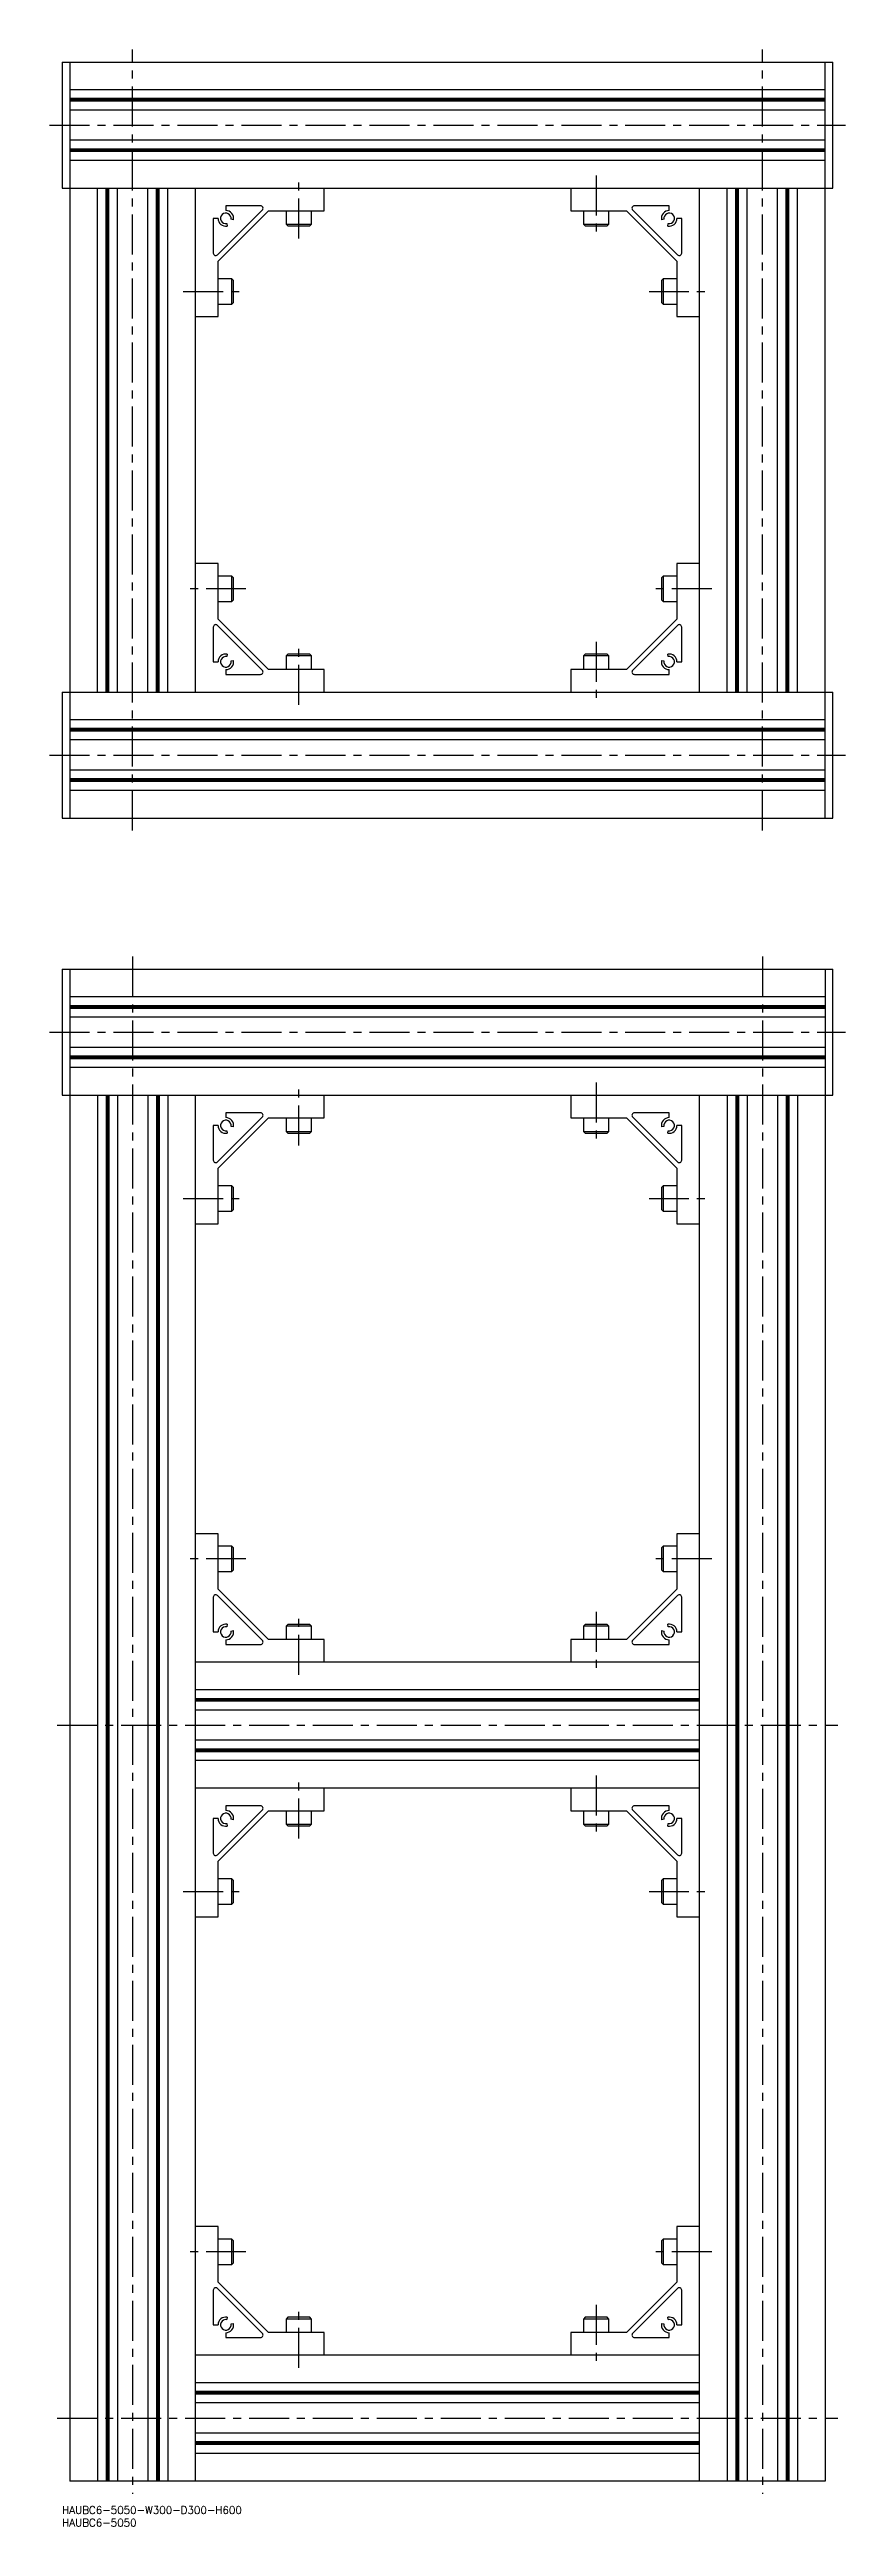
# Model space of a CAD drawing. Extents: x -5 to 781, y -8 to 975.
# Drawn here: x -5 to 311, y -8 to 975 of the extents above; entities that cross this region are included whole.
import ezdxf

# ---------------------------------------------------------------- set-up
doc = ezdxf.new("R2010")
doc.units = 0
doc.header["$LTSCALE"] = 0.5
doc.linetypes.add('CENTER', pattern=[50.8, 31.75, -6.35, 6.35, -6.35])
for name, color, linetype in [('MSM_CENTER', 1, 'CENTER'), ('MSM_CONTINUOUS', 7, 'CONTINUOUS'), ('MSM_PART_NUMBER', 7, 'CONTINUOUS')]:
    doc.layers.add(name, color=color, linetype=linetype)
doc.styles.get("Standard").update_dxf_attribs({"font": 'txt.shx', "height": 3, "bigfont": 'bigfont.shx'})

# ---------------------------------------------------------------- blocks, each defined once
blk = doc.blocks.new('*U8')
at = {"layer": 'MSM_PART_NUMBER'}
blk.add_text('HAUBC6-5050-W300-D300-H600', height=3, dxfattribs=at).set_placement((0, -3))
blk = doc.blocks.new('*U9')
at = {"layer": 'MSM_PART_NUMBER'}
blk.add_text('HAUBC6-5050', height=3, dxfattribs=at).set_placement((0, -8))

msp = doc.modelspace()

# ---------------------------------------------------------------- linework, layer by layer
at = {"layer": 'MSM_CENTER'}
for p, q in [((28, 665), (28, 975)), ((278, 665), (278, 975)), ((-5, 945), (311, 945)), ((94, 900), (94, 925)), ((212, 925), (212, 900)), ((48, 879), (73, 879)), ((233, 879), (258, 879)), ((73, 761), (48, 761)), ((258, 761), (233, 761)), ((94, 715), (94, 740)), ((212, 740), (212, 715)), ((-5, 695), (311, 695)), ((28, 615), (28, 5)), ((278, 615), (278, 5)), ((-5, 585), (311, 585)), ((94, 540), (94, 565)), ((212, 565), (212, 540)), ((48, 519), (73, 519)), ((233, 519), (258, 519)), ((73, 376), (48, 376)), ((258, 376), (233, 376)), ((94, 330), (94, 355)), ((212, 355), (212, 330)), ((-2, 310), (308, 310)), ((94, 265), (94, 290)), ((212, 290), (212, 265)), ((48, 244), (73, 244)), ((233, 244), (258, 244)), ((73, 101), (48, 101)), ((258, 101), (233, 101)), ((94, 55), (94, 80)), ((212, 80), (212, 55)), ((-2, 35), (308, 35))]:
    msp.add_line(p, q, dxfattribs=at)
at = {"layer": 'MSM_CONTINUOUS'}
for p, q in [((0, 970), (306, 970)), ((0, 970), (0, 920)), ((3, 970), (3, 670)), ((303, 670), (303, 970)), ((306, 920), (306, 970)), ((303, 959), (3, 959)), ((303, 955.52), (3, 955.52)), ((303, 955), (3, 955)), ((303, 954.48), (3, 954.48)), ((303, 951), (3, 951)), ((303, 939), (3, 939)), ((303, 935.52), (3, 935.52)), ((303, 935), (3, 935)), ((303, 934.48), (3, 934.48)), ((303, 931), (3, 931)), ((0, 920), (306, 920)), ((14, 720), (14, 920)), ((17.48, 720), (17.48, 920)), ((18, 720), (18, 920)), ((18.52, 720), (18.52, 920)), ((22, 720), (22, 920)), ((34, 720), (34, 920)), ((37.48, 720), (37.48, 920)), ((38, 720), (38, 920)), ((38.52, 720), (38.52, 920)), ((42, 720), (42, 920)), ((53, 720), (53, 920)), ((104, 911), (104, 920)), ((202, 920), (202, 911)), ((253, 720), (253, 920)), ((264, 720), (264, 920)), ((267.48, 720), (267.48, 920)), ((268, 720), (268, 920)), ((268.52, 720), (268.52, 920)), ((272, 720), (272, 920)), ((284, 720), (284, 920)), ((287.48, 720), (287.48, 920)), ((288, 720), (288, 920)), ((288.52, 720), (288.52, 920)), ((292, 720), (292, 920)), ((60, 908), (60, 894.24)), ((61.9, 908), (60, 908)), ((61.71, 893.54), (79.46, 911.29)), ((62, 891), (82, 911)), ((65, 913), (65, 911.1)), ((78.76, 913), (65, 913)), ((65.36, 905.93), (65.54, 904.95)), ((68.05, 907.46), (67.07, 907.64)), ((82, 911), (104, 911)), ((89, 911), (89, 905.67)), ((89, 905.67), (89.67, 905)), ((89, 905.67), (99, 905.67)), ((89.67, 905), (98.33, 905)), ((98.33, 905), (99, 905.67)), ((99, 905.67), (99, 911)), ((202, 911), (224, 911)), ((207, 911), (207, 905.67)), ((207, 905.67), (207.67, 905)), ((207, 905.67), (217, 905.67)), ((207.67, 905), (216.33, 905)), ((216.33, 905), (217, 905.67)), ((217, 905.67), (217, 911)), ((224, 911), (244, 891)), ((226.54, 911.29), (244.29, 893.54)), ((241, 913), (227.24, 913)), ((238.93, 907.64), (237.95, 907.46)), ((240.46, 904.95), (240.64, 905.93)), ((241, 911.1), (241, 913)), ((246, 908), (244.1, 908)), ((246, 894.24), (246, 908)), ((62, 869), (62, 891)), ((244, 891), (244, 869)), ((67.33, 884), (62, 884)), ((68, 883.33), (67.33, 884)), ((67.33, 874), (67.33, 884)), ((68, 874.67), (68, 883.33)), ((238.67, 884), (238, 883.33)), ((238, 883.33), (238, 874.67)), ((244, 884), (238.67, 884)), ((238.67, 884), (238.67, 874)), ((53, 869), (62, 869)), ((62, 874), (67.33, 874)), ((67.33, 874), (68, 874.67)), ((238, 874.67), (238.67, 874)), ((238.67, 874), (244, 874)), ((244, 869), (253, 869)), ((62, 771), (53, 771)), ((62, 749), (62, 771)), ((253, 771), (244, 771)), ((244, 771), (244, 749)), ((67.33, 766), (62, 766)), ((68, 765.33), (67.33, 766)), ((67.33, 756), (67.33, 766)), ((68, 756.67), (68, 765.33)), ((238.67, 766), (238, 765.33)), ((238, 765.33), (238, 756.67)), ((244, 766), (238.67, 766)), ((238.67, 766), (238.67, 756)), ((62, 756), (67.33, 756)), ((82, 729), (62, 749)), ((67.33, 756), (68, 756.67)), ((244, 749), (224, 729)), ((238, 756.67), (238.67, 756)), ((238.67, 756), (244, 756)), ((60, 745.76), (60, 732)), ((79.46, 728.71), (61.71, 746.46)), ((244.29, 746.46), (226.54, 728.71)), ((246, 732), (246, 745.76)), ((60, 732), (61.9, 732)), ((65, 728.9), (65, 727)), ((65.54, 735.05), (65.36, 734.07)), ((67.07, 732.36), (68.05, 732.54)), ((104, 729), (82, 729)), ((89.67, 735), (89, 734.33)), ((89, 734.33), (89, 729)), ((99, 734.33), (89, 734.33)), ((98.33, 735), (89.67, 735)), ((99, 734.33), (98.33, 735)), ((99, 729), (99, 734.33)), ((104, 720), (104, 729)), ((224, 729), (202, 729)), ((202, 729), (202, 720)), ((207.67, 735), (207, 734.33)), ((207, 734.33), (207, 729)), ((217, 734.33), (207, 734.33)), ((216.33, 735), (207.67, 735)), ((217, 734.33), (216.33, 735)), ((217, 729), (217, 734.33)), ((237.95, 732.54), (238.93, 732.36)), ((240.64, 734.07), (240.46, 735.05)), ((241, 727), (241, 728.9)), ((244.1, 732), (246, 732)), ((0, 720), (306, 720)), ((0, 720), (0, 670)), ((65, 727), (78.76, 727)), ((227.24, 727), (241, 727)), ((306, 670), (306, 720)), ((303, 709), (3, 709)), ((303, 705.52), (3, 705.52)), ((303, 705), (3, 705)), ((303, 704.48), (3, 704.48)), ((303, 701), (3, 701)), ((303, 689), (3, 689)), ((303, 685.52), (3, 685.52)), ((303, 685), (3, 685)), ((303, 684.48), (3, 684.48)), ((303, 681), (3, 681)), ((0, 670), (306, 670)), ((0, 610), (306, 610)), ((0, 610), (0, 560)), ((3, 610), (3, 10)), ((303, 610), (303, 10)), ((306, 560), (306, 610)), ((303, 599), (3, 599)), ((303, 595.52), (3, 595.52)), ((303, 595), (3, 595)), ((303, 594.48), (3, 594.48)), ((303, 591), (3, 591)), ((303, 579), (3, 579)), ((303, 575.52), (3, 575.52)), ((303, 575), (3, 575)), ((303, 574.48), (3, 574.48)), ((303, 571), (3, 571)), ((0, 560), (306, 560)), ((14, 560), (14, 10)), ((17.48, 560), (17.48, 10)), ((18, 560), (18, 10)), ((18.52, 560), (18.52, 10)), ((22, 560), (22, 10)), ((34, 560), (34, 10)), ((37.48, 560), (37.48, 10)), ((38, 560), (38, 10)), ((38.52, 560), (38.52, 10)), ((42, 560), (42, 10)), ((53, 10), (53, 560)), ((61.71, 533.54), (79.46, 551.29)), ((62, 531), (82, 551)), ((65, 553), (65, 551.1)), ((78.76, 553), (65, 553)), ((82, 551), (104, 551)), ((89, 551), (89, 545.67)), ((99, 545.67), (99, 551)), ((104, 551), (104, 560)), ((202, 560), (202, 551)), ((202, 551), (224, 551)), ((207, 551), (207, 545.67)), ((217, 545.67), (217, 551)), ((224, 551), (244, 531)), ((226.54, 551.29), (244.29, 533.54)), ((241, 553), (227.24, 553)), ((241, 551.1), (241, 553)), ((253, 10), (253, 560)), ((264, 560), (264, 10)), ((267.48, 560), (267.48, 10)), ((268, 560), (268, 10)), ((268.52, 560), (268.52, 10)), ((272, 560), (272, 10)), ((284, 560), (284, 10)), ((287.48, 560), (287.48, 10)), ((288, 560), (288, 10)), ((288.52, 560), (288.52, 10)), ((292, 560), (292, 10)), ((60, 548), (60, 534.24)), ((61.9, 548), (60, 548)), ((65.36, 545.93), (65.54, 544.95)), ((68.05, 547.46), (67.07, 547.64)), ((89, 545.67), (89.67, 545)), ((89, 545.67), (99, 545.67)), ((89.67, 545), (98.33, 545)), ((98.33, 545), (99, 545.67)), ((207, 545.67), (207.67, 545)), ((207, 545.67), (217, 545.67)), ((207.67, 545), (216.33, 545)), ((216.33, 545), (217, 545.67)), ((238.93, 547.64), (237.95, 547.46)), ((240.46, 544.95), (240.64, 545.93)), ((246, 548), (244.1, 548)), ((246, 534.24), (246, 548)), ((62, 509), (62, 531)), ((244, 531), (244, 509)), ((67.33, 524), (62, 524)), ((68, 523.33), (67.33, 524)), ((67.33, 514), (67.33, 524)), ((68, 514.67), (68, 523.33)), ((238.67, 524), (238, 523.33)), ((238, 523.33), (238, 514.67)), ((244, 524), (238.67, 524)), ((238.67, 524), (238.67, 514)), ((62, 514), (67.33, 514)), ((67.33, 514), (68, 514.67)), ((238, 514.67), (238.67, 514)), ((238.67, 514), (244, 514)), ((53, 509), (62, 509)), ((244, 509), (253, 509)), ((62, 386), (53, 386)), ((62, 364), (62, 386)), ((253, 386), (244, 386)), ((244, 386), (244, 364)), ((67.33, 381), (62, 381)), ((68, 380.33), (67.33, 381)), ((67.33, 371), (67.33, 381)), ((68, 371.67), (68, 380.33)), ((238.67, 381), (238, 380.33)), ((238, 380.33), (238, 371.67)), ((244, 381), (238.67, 381)), ((238.67, 381), (238.67, 371)), ((62, 371), (67.33, 371)), ((82, 344), (62, 364)), ((67.33, 371), (68, 371.67)), ((244, 364), (224, 344)), ((238, 371.67), (238.67, 371)), ((238.67, 371), (244, 371)), ((60, 360.76), (60, 347)), ((79.46, 343.71), (61.71, 361.46)), ((244.29, 361.46), (226.54, 343.71)), ((246, 347), (246, 360.76)), ((60, 347), (61.9, 347)), ((65.54, 350.05), (65.36, 349.07)), ((67.07, 347.36), (68.05, 347.54)), ((89.67, 350), (89, 349.33)), ((89, 349.33), (89, 344)), ((99, 349.33), (89, 349.33)), ((98.33, 350), (89.67, 350)), ((99, 349.33), (98.33, 350)), ((99, 344), (99, 349.33)), ((207.67, 350), (207, 349.33)), ((207, 349.33), (207, 344)), ((217, 349.33), (207, 349.33)), ((216.33, 350), (207.67, 350)), ((217, 349.33), (216.33, 350)), ((217, 344), (217, 349.33)), ((237.95, 347.54), (238.93, 347.36)), ((240.64, 349.07), (240.46, 350.05)), ((244.1, 347), (246, 347)), ((253, 335), (53, 335)), ((65, 343.9), (65, 342)), ((65, 342), (78.76, 342)), ((104, 344), (82, 344)), ((104, 335), (104, 344)), ((224, 344), (202, 344)), ((202, 344), (202, 335)), ((227.24, 342), (241, 342)), ((241, 342), (241, 343.9)), ((253, 324), (53, 324)), ((253, 320.52), (53, 320.52)), ((253, 320), (53, 320)), ((253, 319.48), (53, 319.48)), ((253, 316), (53, 316)), ((253, 304), (53, 304)), ((253, 300.52), (53, 300.52)), ((253, 300), (53, 300)), ((253, 299.48), (53, 299.48)), ((253, 296), (53, 296)), ((253, 285), (53, 285)), ((61.71, 258.54), (79.46, 276.29)), ((62, 256), (82, 276)), ((65, 278), (65, 276.1)), ((78.76, 278), (65, 278)), ((82, 276), (104, 276)), ((89, 276), (89, 270.67)), ((99, 270.67), (99, 276)), ((104, 276), (104, 285)), ((202, 285), (202, 276)), ((202, 276), (224, 276)), ((207, 276), (207, 270.67)), ((217, 270.67), (217, 276)), ((224, 276), (244, 256)), ((226.54, 276.29), (244.29, 258.54)), ((241, 278), (227.24, 278)), ((241, 276.1), (241, 278)), ((60, 273), (60, 259.24)), ((61.9, 273), (60, 273)), ((65.36, 270.93), (65.54, 269.95)), ((68.05, 272.46), (67.07, 272.64)), ((89, 270.67), (89.67, 270)), ((89, 270.67), (99, 270.67)), ((89.67, 270), (98.33, 270)), ((98.33, 270), (99, 270.67)), ((207, 270.67), (207.67, 270)), ((207, 270.67), (217, 270.67)), ((207.67, 270), (216.33, 270)), ((216.33, 270), (217, 270.67)), ((238.93, 272.64), (237.95, 272.46)), ((240.46, 269.95), (240.64, 270.93)), ((246, 273), (244.1, 273)), ((246, 259.24), (246, 273)), ((62, 234), (62, 256)), ((244, 256), (244, 234)), ((67.33, 249), (62, 249)), ((68, 248.33), (67.33, 249)), ((67.33, 239), (67.33, 249)), ((68, 239.67), (68, 248.33)), ((238.67, 249), (238, 248.33)), ((238, 248.33), (238, 239.67)), ((244, 249), (238.67, 249)), ((238.67, 249), (238.67, 239)), ((62, 239), (67.33, 239)), ((67.33, 239), (68, 239.67)), ((238, 239.67), (238.67, 239)), ((238.67, 239), (244, 239)), ((53, 234), (62, 234)), ((244, 234), (253, 234)), ((62, 111), (53, 111)), ((62, 89), (62, 111)), ((253, 111), (244, 111)), ((244, 111), (244, 89)), ((67.33, 106), (62, 106)), ((68, 105.33), (67.33, 106)), ((67.33, 96), (67.33, 106)), ((68, 96.67), (68, 105.33)), ((238.67, 106), (238, 105.33)), ((238, 105.33), (238, 96.67)), ((244, 106), (238.67, 106)), ((238.67, 106), (238.67, 96)), ((62, 96), (67.33, 96)), ((82, 69), (62, 89)), ((67.33, 96), (68, 96.67)), ((244, 89), (224, 69)), ((238, 96.67), (238.67, 96)), ((238.67, 96), (244, 96)), ((60, 85.76), (60, 72)), ((79.46, 68.71), (61.71, 86.46)), ((244.29, 86.46), (226.54, 68.71)), ((246, 72), (246, 85.76)), ((60, 72), (61.9, 72)), ((65, 68.9), (65, 67)), ((65.54, 75.05), (65.36, 74.07)), ((67.07, 72.36), (68.05, 72.54)), ((104, 69), (82, 69)), ((89.67, 75), (89, 74.33)), ((89, 74.33), (89, 69)), ((99, 74.33), (89, 74.33)), ((98.33, 75), (89.67, 75)), ((99, 74.33), (98.33, 75)), ((99, 69), (99, 74.33)), ((104, 60), (104, 69)), ((224, 69), (202, 69)), ((202, 69), (202, 60)), ((207.67, 75), (207, 74.33)), ((207, 74.33), (207, 69)), ((217, 74.33), (207, 74.33)), ((216.33, 75), (207.67, 75)), ((217, 74.33), (216.33, 75)), ((217, 69), (217, 74.33)), ((237.95, 72.54), (238.93, 72.36)), ((240.64, 74.07), (240.46, 75.05)), ((241, 67), (241, 68.9)), ((244.1, 72), (246, 72)), ((253, 60), (53, 60)), ((65, 67), (78.76, 67)), ((227.24, 67), (241, 67)), ((253, 49), (53, 49)), ((253, 45.52), (53, 45.52)), ((253, 45), (53, 45)), ((253, 44.48), (53, 44.48)), ((253, 41), (53, 41)), ((253, 29), (53, 29)), ((253, 25.52), (53, 25.52)), ((253, 25), (53, 25)), ((253, 24.48), (53, 24.48)), ((253, 21), (53, 21)), ((303, 10), (3, 10))]:
    msp.add_line(p, q, dxfattribs=at)
for centre, radius, start, end in [((65, 908), 3.1, 180, 280), ((65, 908), 2.1, 350, 280), ((65, 908), 3.1, 350, 90), ((78.76, 912), 1, 315, 90), ((227.24, 912), 1, 90, 225), ((241, 908), 3.1, 90, 190), ((241, 908), 2.1, 260, 190), ((241, 908), 3.1, 260, 0), ((61, 894.24), 1, 180, 315), ((245, 894.24), 1, 225, 0), ((61, 745.76), 1, 45, 180), ((245, 745.76), 1, 0, 135), ((65, 732), 3.1, 80, 180), ((65, 732), 2.1, 80, 10), ((65, 732), 3.1, 270, 10), ((78.76, 728), 1, 270, 45), ((227.24, 728), 1, 135, 270), ((241, 732), 3.1, 170, 270), ((241, 732), 2.1, 170, 100), ((241, 732), 3.1, 0, 100), ((65, 548), 3.1, 350, 90), ((78.76, 552), 1, 315, 90), ((227.24, 552), 1, 90, 225), ((241, 548), 3.1, 90, 190), ((65, 548), 3.1, 180, 280), ((65, 548), 2.1, 350, 280), ((241, 548), 2.1, 260, 190), ((241, 548), 3.1, 260, 0), ((61, 534.24), 1, 180, 315), ((245, 534.24), 1, 225, 0), ((61, 360.76), 1, 45, 180), ((245, 360.76), 1, 0, 135), ((65, 347), 3.1, 80, 180), ((65, 347), 2.1, 80, 10), ((65, 347), 3.1, 270, 10), ((241, 347), 3.1, 170, 270), ((241, 347), 2.1, 170, 100), ((241, 347), 3.1, 0, 100), ((78.76, 343), 1, 270, 45), ((227.24, 343), 1, 135, 270), ((65, 273), 3.1, 350, 90), ((78.76, 277), 1, 315, 90), ((227.24, 277), 1, 90, 225), ((241, 273), 3.1, 90, 190), ((65, 273), 3.1, 180, 280), ((65, 273), 2.1, 350, 280), ((241, 273), 2.1, 260, 190), ((241, 273), 3.1, 260, 0), ((61, 259.24), 1, 180, 315), ((245, 259.24), 1, 225, 0), ((61, 85.76), 1, 45, 180), ((245, 85.76), 1, 0, 135), ((65, 72), 3.1, 80, 180), ((65, 72), 2.1, 80, 10), ((65, 72), 3.1, 270, 10), ((241, 72), 3.1, 170, 270), ((241, 72), 2.1, 170, 100), ((241, 72), 3.1, 0, 100), ((78.76, 68), 1, 270, 45), ((227.24, 68), 1, 135, 270)]:
    msp.add_arc(centre, radius, start, end, dxfattribs=at)

# ---------------------------------------------------------------- block references
for name in ['*U8', '*U9']:
    msp.add_blockref(name, (0, 0), dxfattribs=at)

doc.saveas('drawing.dxf')
